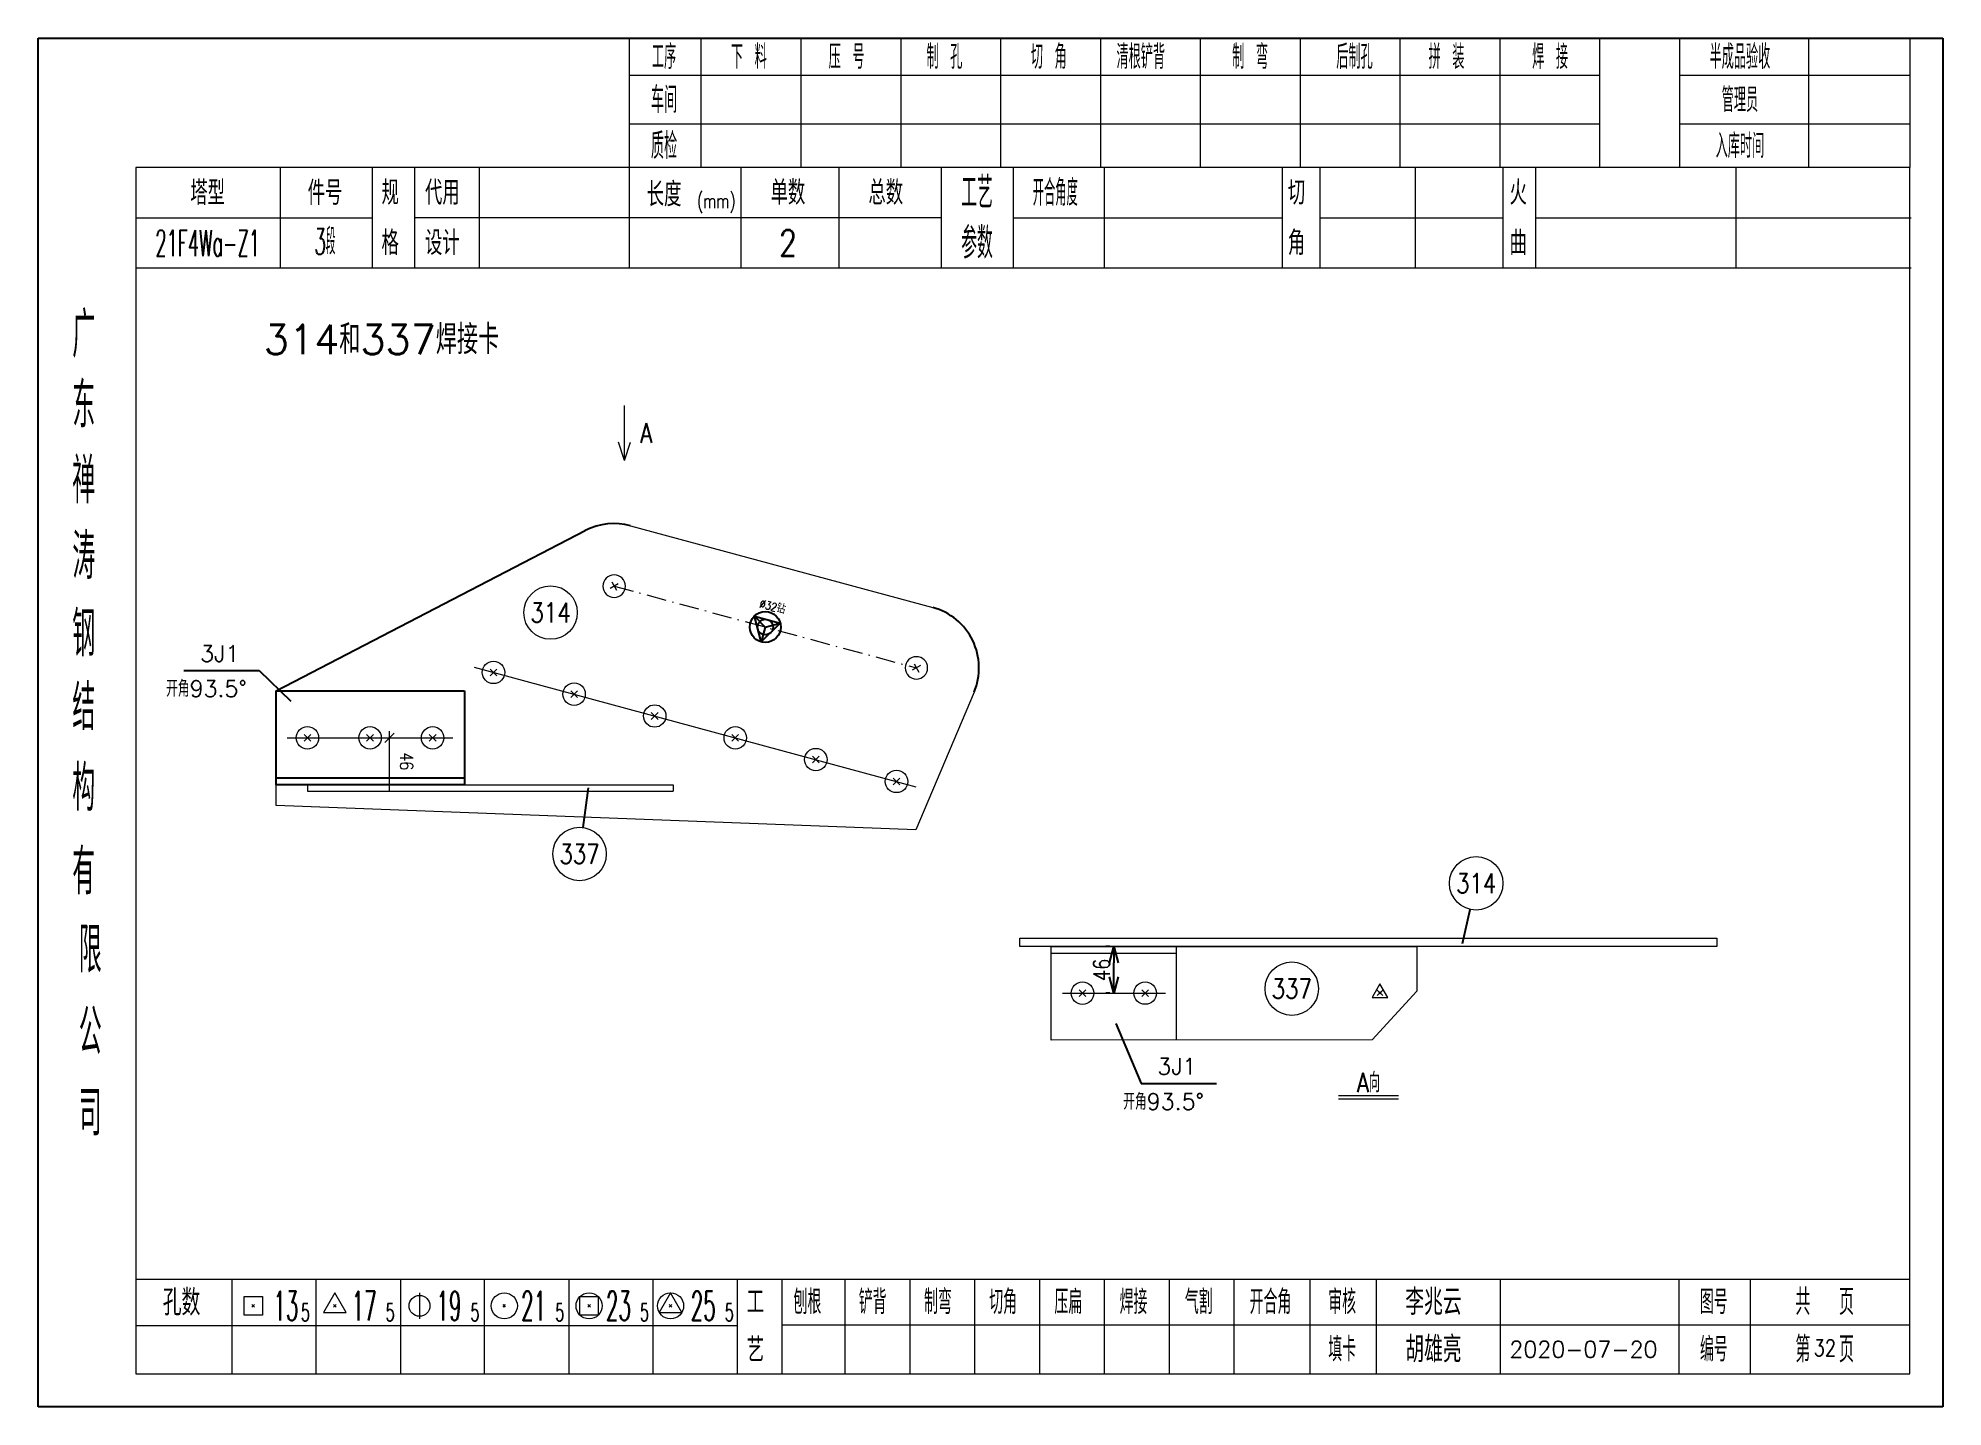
# Model space of a CAD drawing. Extents: x 1310 to 15542, y -76 to 8381.
# Drawn here: x 11504.6 to 11796.7, y 4373.7 to 4583.7 of the extents above; entities that cross this region are included whole.
import ezdxf
from ezdxf.enums import TextEntityAlignment as Align

# ---------------------------------------------------------------- set-up
doc = ezdxf.new("R2010")
doc.units = 0
doc.header["$MEASUREMENT"] = 0
doc.linetypes.add('一点画线', pattern=[5.2, 3, -1, 0.2, -1])
doc.layers.get('0').update_dxf_attribs({"linetype": 'CONTINUOUS', "lineweight": 25})
doc.layers.get('Defpoints').update_dxf_attribs({"linetype": 'CONTINUOUS'})
for name, color, linetype, lineweight in [('1', 7, 'CONTINUOUS', 25), ('2', 7, 'CONTINUOUS', 25), ('4', 7, 'CONTINUOUS', 25), ('5', 7, 'CONTINUOUS', 25)]:
    doc.layers.add(name, color=color, linetype=linetype, lineweight=lineweight)
doc.styles.add('DimFont', font='simplex.shx', dxfattribs={"width": 0.8, "bigfont": 'gbhzfs.shx'})
doc.styles.add('HZ', font='txt.shx', dxfattribs={"width": 0.7, "oblique": 12, "bigfont": 'hztxt.shx'})
doc.styles.get("Standard").update_dxf_attribs({"font": 'simplex.shx', "width": 0.7, "height": 3, "bigfont": 'gbhzfs.shx'})
doc.dimstyles.new('DHDxfDimStyleOpen30', dxfattribs={"dimtxt": 2.5, "dimasz": 2.5, "dimexe": 1.25, "dimexo": 0.625, "dimtad": 2, "dimtxsty": 'DimFont', "dimblk": 'OPEN30', "dimblk1": 'OPEN30', "dimblk2": 'OPEN30', "dimcen": 2.5, "dimadec": 0, "dimazin": 0, "dimtfac": 1, "dimtmove": 0, "dimatfit": 3, "dimfxl": 0, "dimarcsym": 0})

msp = doc.modelspace()

# ---------------------------------------------------------------- texts
at = {"color": 7, "style": 'HZ', "width": 0.8}
msp.add_text('%%C32钻', height=1.2805, rotation=344.85761, dxfattribs=at).set_placement((11615.141, 4496.4))
at = {"layer": '4', "color": 1, "linetype": 'Continuous', "lineweight": 25}
for s, height, width, p in [('工序', 3.7, 0.7, (11600.582, 4580.841)), ('下 料', 3.7, 0.7, (11613.582, 4580.841)), ('压 号', 3.7, 0.7, (11628.582, 4580.841)), ('制 孔', 3.7, 0.7, (11643.582, 4580.841)), ('切 角', 3.7, 0.7, (11659.582, 4580.841)), ('清根铲背 ', 3.7, 0.7, (11674.582, 4580.841)), (' 制 弯', 3.7, 0.7, (11689.582, 4580.841)), (' 后制孔', 3.7, 0.7, (11705.582, 4580.841)), ('拼 装', 3.7, 0.7, (11720.582, 4580.841)), (' 焊 接', 3.7, 0.7, (11735.582, 4580.841)), ('半成品验收', 3.7, 0.7, (11765.582, 4580.841)), ('车间', 4, 0.7, (11600.582, 4574.241)), ('管理员', 3.7, 0.7, (11765.582, 4574.241)), ('质检', 4, 0.7, (11600.582, 4567.181)), ('入库时间', 3.7, 0.7, (11765.582, 4567.181)), ('(mm)', 2.24, 0.7, (11608.582, 4558.741)), ('工艺', 4.8, 0.7, (11648.582, 4560.001)), ('开合角度', 4, 0.6, (11660.582, 4560.001)), ('3段', 4, 0.5, (11548.582, 4552.511)), ('参数', 4.8, 0.7, (11648.582, 4552.291)), ('21F4Wa-Z1', 4, 0.5, (11530.582, 4552.261)), ('2', 4, 0.8, (11619.582, 4552.291)), ('广', 6.96, 0.7, (11511.582, 4538.211)), ('东', 6.96, 0.7, (11511.582, 4527.421)), ('禅', 6.96, 0.7, (11511.582, 4515.831)), ('涛', 6.96, 0.7, (11511.582, 4504.231)), ('钢', 6.96, 0.7, (11511.582, 4492.341)), ('结', 6.96, 0.7, (11511.582, 4481.031)), ('构', 6.96, 0.7, (11511.582, 4468.651)), ('有', 6.96, 0.7, (11511.582, 4455.841)), ('限', 6.96, 0.7, (11512.582, 4443.841)), ('公', 6.96, 0.7, (11512.582, 4431.301)), ('司', 6.96, 0.7, (11512.582, 4418.821)), ('13', 4.47, 0.5, (11542.582, 4389.241)), ('17', 4.47, 0.5, (11554.582, 4389.241)), ('19', 4.47, 0.5, (11567.582, 4389.241)), ('21', 4.47, 0.5, (11580.582, 4389.241)), ('23', 4.47, 0.5, (11593.582, 4389.241)), ('25', 4.47, 0.5, (11606.582, 4389.241)), ('刨根', 3.7, 0.8, (11622.582, 4389.841)), ('铲背', 3.7, 0.8, (11632.582, 4389.841)), ('制弯', 3.7, 0.8, (11642.582, 4389.841)), ('切角', 3.7, 0.8, (11652.582, 4389.841)), ('压扁', 3.7, 0.8, (11662.582, 4389.841)), ('焊接', 3.7, 0.8, (11672.582, 4389.841)), ('气割', 3.7, 0.8, (11682.582, 4389.841)), ('开合角', 3.7, 0.8, (11693.582, 4389.841)), ('审核', 3.7, 0.8, (11704.582, 4389.841)), ('图号', 3.7, 0.8, (11761.582, 4389.841)), ('共  页', 4, 0.8, (11778.582, 4389.841)), ('5', 2.68, 0.6, (11545.582, 4388.241)), ('5', 2.68, 0.6, (11558.582, 4388.241)), ('5', 2.68, 0.6, (11571.582, 4388.241)), ('5', 2.68, 0.6, (11584.582, 4388.241)), ('5', 2.68, 0.6, (11597.582, 4388.241)), ('5', 2.68, 0.6, (11610.582, 4388.241)), ('第  页', 4, 0.8, (11778.582, 4382.571)), ('填卡', 3.7, 0.8, (11704.582, 4382.571)), ('编号', 3.7, 0.8, (11761.582, 4382.571))]:
    msp.add_text(s, height=height, dxfattribs=dict(at, width=width)).set_placement(p, align=Align.MIDDLE_CENTER)
for s, height, p in [('塔型', 3.7, (11530.582, 4559.971)), ('件号', 3.7, (11548.582, 4559.971)), ('规', 3.7, (11558.582, 4560.001)), ('代用', 3.7, (11566.582, 4560.001)), ('长度', 3.7, (11600.582, 4559.741)), ('单数', 3.7, (11619.582, 4560.001)), ('总数', 3.7, (11634.582, 4560.001)), ('切', 3.7, (11697.582, 4560.001)), ('火', 3.7, (11731.582, 4560.001)), ('格', 3.7, (11558.582, 4552.291)), ('设计', 3.7, (11566.582, 4552.291)), ('角', 3.7, (11697.582, 4552.291)), ('曲', 3.7, (11731.582, 4552.291)), ('3J1', 2.5, (11532.439, 4489.306)), ('开角93.5%%D', 2.5, (11530.402, 4483.921)), ('3J1', 2.5, (11679.23, 4425.962)), ('开角93.5%%D', 2.5, (11677.192, 4420.577)), ('孔数', 4, (11526.582, 4389.761)), ('工', 3.7, (11614.582, 4389.841)), ('李兆云', 4, (11718.582, 4389.841)), ('胡雄亮', 4, (11718.582, 4382.571)), ('艺', 3.7, (11614.582, 4382.491)), ('2020-07-20', 2.5, (11741.582, 4382.571))]:
    msp.add_text(s, height=height, dxfattribs=at).set_placement(p, align=Align.MIDDLE_CENTER)
at = {"layer": '4', "color": 6, "linetype": 'Continuous', "lineweight": 25}
msp.add_text('314和337焊接卡', height=4.5, dxfattribs=at).set_placement((11557.251, 4537.476), align=Align.MIDDLE_CENTER)
at = {"layer": '4', "color": 6, "linetype": 'Continuous', "lineweight": 25, "width": 0.8}
msp.add_text('32', height=2.5, dxfattribs=at).set_placement((11778.607, 4382.799), align=Align.MIDDLE_CENTER)
at = {"layer": '5', "color": 1, "linetype": 'Continuous', "lineweight": 13, "width": 0.8}
msp.add_text('A', height=3, dxfattribs=at).set_placement((11596.926, 4523.133), align=Align.MIDDLE_LEFT)
for s, p in [('314', (11583.181, 4495.583)), ('337', (11587.619, 4458.558)), ('314', (11725.131, 4454.059)), ('337', (11696.849, 4437.895))]:
    msp.add_text(s, height=3, dxfattribs=at).set_placement(p, align=Align.MIDDLE_CENTER)
at = {"layer": '5', "color": 8, "linetype": 'Continuous', "lineweight": 13, "width": 0.8}
msp.add_text('46', height=2, rotation=270, dxfattribs=at).set_placement((11559.488, 4472.776), align=Align.BOTTOM_CENTER)
at = {"layer": '5', "color": 1, "linetype": 'Continuous', "lineweight": 13, "width": 0.8}
msp.add_text('A向', height=3, dxfattribs=at).set_placement((11708.594, 4425.009), align=Align.TOP_CENTER)

# ---------------------------------------------------------------- blocks, each defined once
blk = doc.blocks.new('板孔21.5')
at = {"layer": '5', "color": 7, "linetype": 'Continuous', "lineweight": 13}
for p, q in [((-0.3, -0.3), (0.3, 0.3)), ((0.3, -0.3), (-0.3, 0.3))]:
    blk.add_line(p, q, dxfattribs=at)
blk.add_circle((0, 0), 1, dxfattribs=at)
blk = doc.blocks.new('板孔17.5')
at = {"layer": '5', "color": 7, "linetype": 'Continuous', "lineweight": 13}
for p, q in [((0, 1), (-0.866, -0.5)), ((-0.3, -0.3), (0.3, 0.3)), ((0.3, -0.3), (-0.3, 0.3)), ((0.866, -0.5), (0, 1)), ((-0.866, -0.5), (0.866, -0.5))]:
    blk.add_line(p, q, dxfattribs=at)
at = {"layer": '5', "color": 7, "linetype": 'Continuous', "lineweight": 0}
blk.add_circle((0, 0), 0.1, dxfattribs=at)
blk = doc.blocks.new('_OPEN30')
at = {"color": 0, "linetype": 'ByBlock', "lineweight": -2}
for p, q in [((-1, 0.27), (0, 0)), ((0, 0), (-1, -0.27)), ((0, 0), (-1, 0))]:
    blk.add_line(p, q, dxfattribs=at)
blk = doc.blocks.new('*D25')
at = {"color": 0, "linetype": 'Continuous', "lineweight": -2}
for p, q in [((11668.94, 4444.35), (11668.31, 4444.35)), ((11669.56, 4439.71), (11669.56, 4441.85)), ((11668.94, 4437.21), (11668.31, 4437.21))]:
    blk.add_line(p, q, dxfattribs=at)
at = {"layer": 'Defpoints', "color": 0, "linetype": 'Continuous'}
for p in [(11669.56, 4444.35), (11669.57, 4444.35), (11669.57, 4437.21)]:
    blk.add_point(p, dxfattribs=at)
at = {"color": 0, "linetype": 'Continuous', "lineweight": -2, "xscale": 2.5, "yscale": 2.5, "zscale": 2.5}
for p, rotation in [((11669.56, 4444.35), 90), ((11669.56, 4437.21), 270)]:
    blk.add_blockref('_OPEN30', p, dxfattribs=dict(at, rotation=rotation))
at = {"color": 0, "linetype": 'Continuous', "insert": (11667.68, 4440.78), "char_height": 2.5, "attachment_point": 5, "rotation": 90, "style": 'DimFont'}
blk.add_mtext('46', dxfattribs=at)
blk = doc.blocks.new('CTJGK')
at = {"color": 6, "linetype": 'Continuous'}
for p, q in [((0, 209.97), (292.13, 209.97)), ((0, 0), (0, 209.97)), ((292.13, 209.97), (292.13, 0)), ((292.13, 0), (0, 0))]:
    blk.add_line(p, q, dxfattribs=at)

# ---------------------------------------------------------------- dimensions: what is measured, and where the dimension line sits
at = {"color": 0, "linetype": 'Continuous'}
dim = msp.add_linear_dim(base=(11669.557, 4444.346), p1=(11669.565, 4437.212), p2=(11669.565, 4444.346), angle=90, text='46', dimstyle='DHDxfDimStyleOpen30', dxfattribs=at)
dim.commit()
dim.dimension.update_dxf_attribs({"geometry": '*D25', "text_midpoint": (11667.682, 4440.779)})

# ---------------------------------------------------------------- linework, layer by layer
at = {"color": 0, "linetype": 'Continuous'}
for p, q in [((11541.082, 4483.579), (11588.508, 4508.171)), ((11526.941, 4486.716), (11538.498, 4486.716)), ((11538.498, 4486.716), (11543.344, 4482.007)), ((11541.082, 4483.579), (11569.992, 4483.579)), ((11541.082, 4469.175), (11541.082, 4483.579)), ((11569.992, 4483.579), (11569.992, 4469.175)), ((11569.992, 4470.175), (11541.082, 4470.175)), ((11569.992, 4469.175), (11541.082, 4469.175)), ((11588.941, 4468.691), (11588.149, 4462.623)), ((11723.023, 4444.803), (11724.221, 4450.061)), ((11669.875, 4432.554), (11673.732, 4423.371)), ((11673.732, 4423.371), (11685.288, 4423.371))]:
    msp.add_line(p, q, dxfattribs=at)
at = {"color": 2}
for p, q in [((11614.429, 4495.057), (11618.4, 4493.983)), ((11615.484, 4491.081), (11614.429, 4495.057)), ((11618.4, 4493.983), (11615.484, 4491.081))]:
    msp.add_line(p, q, dxfattribs=at)
for q in [(11614.429, 4495.057), (11615.484, 4491.081), (11618.4, 4493.983)]:
    msp.add_line((11616.105, 4493.374), q)
for radius in [2.375, 1.188]:
    msp.add_circle((11616.105, 4493.374), radius)
at = {"color": 0, "linetype": 'Continuous'}
for centre, start, end in [((11592.929, 4499.646), 74.85761, 117.40884), ((11639.281, 4487.102), 337.05251, 74.85761)]:
    msp.add_arc(centre, 9.604, start, end, dxfattribs=at)
at = {"layer": '1', "color": 7, "linetype": 'Continuous', "lineweight": 18}
msp.add_line((11595.437, 4508.916), (11641.789, 4496.372), dxfattribs=at)
at = {"layer": '2', "color": 9, "linetype": '一点画线', "lineweight": 13}
msp.add_line((11592.929, 4499.646), (11639.281, 4487.102), dxfattribs=at)
at = {"layer": '4', "color": 1, "linetype": 'Continuous', "lineweight": 18}
for p, q in [((11504.582, 4583.711), (11504.582, 4373.741)), ((11796.712, 4583.711), (11504.582, 4583.711)), ((11595.212, 4583.711), (11595.212, 4563.871)), ((11606.242, 4583.711), (11606.242, 4563.851)), ((11621.552, 4583.711), (11621.552, 4563.851)), ((11636.872, 4583.711), (11636.872, 4563.851)), ((11652.182, 4583.711), (11652.182, 4563.851)), ((11667.492, 4583.711), (11667.492, 4563.851)), ((11682.802, 4583.711), (11682.802, 4563.851)), ((11698.122, 4583.711), (11698.122, 4563.851)), ((11713.432, 4583.711), (11713.432, 4563.851)), ((11728.742, 4583.711), (11728.742, 4563.851)), ((11744.052, 4583.711), (11744.052, 4563.871)), ((11744.052, 4583.711), (11744.052, 4563.851)), ((11756.332, 4583.711), (11756.332, 4563.851)), ((11776.082, 4583.711), (11776.082, 4563.851)), ((11791.662, 4583.711), (11791.662, 4563.851)), ((11796.712, 4553.911), (11796.712, 4583.711)), ((11744.052, 4577.981), (11595.212, 4577.981)), ((11791.662, 4577.981), (11756.332, 4577.981)), ((11744.052, 4570.501), (11595.212, 4570.501)), ((11791.662, 4570.501), (11756.332, 4570.501)), ((11519.592, 4563.851), (11519.592, 4378.791)), ((11791.662, 4563.851), (11519.592, 4563.851)), ((11541.712, 4563.861), (11541.712, 4548.441)), ((11555.862, 4548.441), (11555.862, 4563.851)), ((11562.362, 4548.441), (11562.362, 4563.851)), ((11572.232, 4563.851), (11572.232, 4548.441)), ((11595.212, 4563.871), (11595.212, 4548.441)), ((11612.332, 4563.851), (11612.332, 4548.441)), ((11627.382, 4563.851), (11627.382, 4548.441)), ((11643.082, 4563.851), (11643.082, 4548.441)), ((11654.142, 4563.851), (11654.142, 4548.441)), ((11668.092, 4563.851), (11668.092, 4548.441)), ((11695.392, 4563.851), (11695.392, 4548.441)), ((11701.152, 4563.851), (11701.152, 4548.441)), ((11715.772, 4563.851), (11715.772, 4548.441)), ((11729.232, 4563.851), (11729.232, 4548.441)), ((11734.222, 4563.851), (11734.222, 4548.441)), ((11764.962, 4563.851), (11764.962, 4548.441)), ((11791.662, 4378.791), (11791.662, 4563.851)), ((11555.862, 4556.091), (11519.592, 4556.091)), ((11643.082, 4556.141), (11562.362, 4556.141)), ((11654.142, 4556.141), (11695.392, 4556.141)), ((11701.152, 4556.141), (11729.232, 4556.141)), ((11734.222, 4556.141), (11791.842, 4556.141)), ((11796.712, 4373.741), (11796.712, 4553.911)), ((11791.842, 4548.441), (11519.592, 4548.441)), ((11519.592, 4393.321), (11791.662, 4393.321)), ((11534.282, 4393.321), (11534.282, 4378.791)), ((11547.212, 4378.791), (11547.212, 4393.321)), ((11560.142, 4393.321), (11560.142, 4378.791)), ((11573.062, 4378.791), (11573.062, 4393.321)), ((11585.992, 4393.321), (11585.992, 4378.791)), ((11598.922, 4378.791), (11598.922, 4393.321)), ((11611.842, 4378.791), (11611.842, 4393.321)), ((11618.712, 4378.791), (11618.712, 4393.321)), ((11628.372, 4378.791), (11628.372, 4393.321)), ((11638.312, 4378.791), (11638.312, 4393.321)), ((11648.252, 4378.791), (11648.252, 4393.321)), ((11658.202, 4378.791), (11658.202, 4393.321)), ((11668.142, 4378.791), (11668.142, 4393.321)), ((11678.082, 4378.791), (11678.082, 4393.321)), ((11688.032, 4378.791), (11688.032, 4393.321)), ((11699.672, 4378.791), (11699.672, 4393.321)), ((11709.822, 4378.791), (11709.822, 4393.321)), ((11728.882, 4378.791), (11728.882, 4393.321)), ((11756.262, 4378.791), (11756.262, 4393.321)), ((11767.222, 4378.791), (11767.222, 4393.321)), ((11611.842, 4386.191), (11519.592, 4386.191)), ((11618.672, 4386.351), (11791.662, 4386.351)), ((11519.592, 4378.791), (11791.662, 4378.791)), ((11504.582, 4373.741), (11796.712, 4373.741))]:
    msp.add_line(p, q, dxfattribs=at)
at = {"layer": '4', "color": 7, "linetype": 'Continuous', "lineweight": 13}
for p, q in [((11550.082, 4391.241), (11548.35, 4388.241)), ((11551.814, 4388.241), (11550.082, 4391.241)), ((11563.082, 4391.241), (11563.082, 4387.241)), ((11601.582, 4391.241), (11599.85, 4388.241)), ((11603.314, 4388.241), (11601.582, 4391.241)), ((11536.168, 4387.827), (11536.168, 4390.655)), ((11536.168, 4390.655), (11538.996, 4390.655)), ((11538.996, 4387.827), (11536.168, 4387.827)), ((11537.382, 4389.041), (11537.782, 4389.441)), ((11537.782, 4389.041), (11537.382, 4389.441)), ((11538.996, 4390.655), (11538.996, 4387.827)), ((11548.35, 4388.241), (11551.814, 4388.241)), ((11549.882, 4389.041), (11550.282, 4389.441)), ((11550.282, 4389.041), (11549.882, 4389.441)), ((11575.882, 4389.041), (11576.282, 4389.441)), ((11576.282, 4389.041), (11575.882, 4389.441)), ((11587.668, 4387.827), (11587.668, 4390.655)), ((11587.668, 4390.655), (11590.496, 4390.655)), ((11590.496, 4387.827), (11587.668, 4387.827)), ((11588.882, 4389.041), (11589.282, 4389.441)), ((11589.282, 4389.041), (11588.882, 4389.441)), ((11590.496, 4390.655), (11590.496, 4387.827)), ((11599.85, 4388.241), (11603.314, 4388.241)), ((11601.382, 4389.041), (11601.782, 4389.441)), ((11601.782, 4389.041), (11601.382, 4389.441))]:
    msp.add_line(p, q, dxfattribs=at)
for centre, radius in [((11563.082, 4389.241), 1.6), ((11576.082, 4389.241), 2), ((11589.082, 4389.241), 2), ((11601.582, 4389.241), 2)]:
    msp.add_circle(centre, radius, dxfattribs=at)
at = {"layer": '5', "color": 7, "linetype": 'Continuous', "lineweight": 13}
for p, q in [((11594.526, 4518.933), (11594.526, 4527.333)), ((11594.526, 4518.933), (11593.592, 4521.733)), ((11594.526, 4518.933), (11595.459, 4521.733)), ((11541.083, 4465.972), (11541.082, 4483.579)), ((11648.124, 4483.358), (11639.189, 4462.254)), ((11545.885, 4469.175), (11601.968, 4469.175)), ((11545.885, 4469.175), (11545.885, 4468.213)), ((11545.885, 4468.213), (11601.968, 4468.213)), ((11601.968, 4469.175), (11601.968, 4468.213)), ((11639.189, 4462.254), (11541.083, 4465.972)), ((11655.15, 4444.366), (11655.15, 4445.647)), ((11655.15, 4445.647), (11762.038, 4445.647)), ((11762.038, 4444.366), (11655.15, 4444.366)), ((11659.954, 4444.366), (11716.036, 4444.366)), ((11659.954, 4430.009), (11659.954, 4444.366)), ((11659.954, 4444.366), (11716.036, 4444.366)), ((11659.954, 4443.366), (11679.162, 4443.366)), ((11679.161, 4430.01), (11679.16, 4444.367)), ((11716.036, 4444.366), (11716.036, 4437.507)), ((11762.038, 4445.647), (11762.038, 4444.366)), ((11716.036, 4437.507), (11709.205, 4430.07)), ((11709.205, 4430.07), (11659.971, 4430.009)), ((11703.994, 4421.509), (11713.194, 4421.509)), ((11703.994, 4421.009), (11713.194, 4421.009))]:
    msp.add_line(p, q, dxfattribs=at)
at = {"layer": '5', "color": 94, "linetype": 'Continuous', "lineweight": 13}
for p, q in [((11571.434, 4487.222), (11639.216, 4468.879)), ((11542.787, 4476.376), (11568.189, 4476.378)), ((11661.667, 4437.202), (11677.465, 4437.222))]:
    msp.add_line(p, q, dxfattribs=at)
at = {"layer": '5', "color": 8, "linetype": 'Continuous', "lineweight": 13}
for p, q in [((11555.488, 4476.377), (11559.488, 4476.377)), ((11559.195, 4477.084), (11557.781, 4475.67)), ((11558.488, 4468.175), (11558.488, 4477.377))]:
    msp.add_line(p, q, dxfattribs=at)
at = {"layer": '5', "color": 7, "linetype": 'Continuous', "lineweight": 13}
for centre in [(11583.181, 4495.583), (11587.619, 4458.558), (11725.131, 4454.059), (11696.849, 4437.895)]:
    msp.add_circle(centre, 4.1, dxfattribs=at)

# ---------------------------------------------------------------- block references
at = {"color": 0, "linetype": 'Continuous'}
msp.add_blockref('CTJGK', (11504.582, 4373.741), dxfattribs=at)
at = {"layer": '1', "color": 7, "linetype": 'Continuous', "lineweight": 0, "xscale": -1.720682267144003, "yscale": 1.720682267144184, "zscale": 1.720682267143911, "rotation": 164.8576113027831}
for p in [(11592.929, 4499.646), (11639.281, 4487.102)]:
    msp.add_blockref('板孔21.5', p, dxfattribs=at)
at = {"layer": '5', "color": 1, "linetype": 'Continuous', "lineweight": 13}
for name, p, xscale, yscale, zscale in [('板孔21.5', (11574.424, 4486.413), 1.72068610666247, 1.72068610666247, 1.720686106662583), ('板孔21.5', (11586.784, 4483.068), 1.72068610666247, 1.72068610666247, 1.720686106662583), ('板孔21.5', (11599.145, 4479.723), 1.72068610666247, 1.72068610666247, 1.720686106662583), ('板孔21.5', (11545.884, 4476.376), 1.72068610666247, 1.72068610666247, 1.720686106662583), ('板孔21.5', (11555.488, 4476.377), 1.72068610666247, 1.72068610666247, 1.720686106662583), ('板孔21.5', (11565.092, 4476.378), 1.72068610666247, 1.72068610666247, 1.720686106662583), ('板孔21.5', (11611.505, 4476.378), 1.72068610666247, 1.72068610666247, 1.720686106662583), ('板孔21.5', (11623.866, 4473.033), 1.72068610666247, 1.72068610666247, 1.720686106662583), ('板孔21.5', (11636.227, 4469.688), 1.72068610666247, 1.72068610666247, 1.720686106662583), ('板孔21.5', (11664.764, 4437.206), 1.72068610666247, 1.72068610666247, 1.720686106662583), ('板孔21.5', (11674.368, 4437.218), 1.72068610666247, 1.72068610666247, 1.720686106662583), ('板孔17.5', (11710.382, 4437.263), 1.400558458910382, 1.400558458911291, 1.400558458911405)]:
    msp.add_blockref(name, p, dxfattribs=dict(at, xscale=xscale, yscale=yscale, zscale=zscale))

msp.set_redraw_order([(e.dxf.handle, doc.entitydb.next_handle()) for e in msp.query("TEXT MTEXT ATTDEF DIMENSION ARC_DIMENSION")])  # texts and dimensions are drawn at this point

doc.saveas('drawing.dxf')
